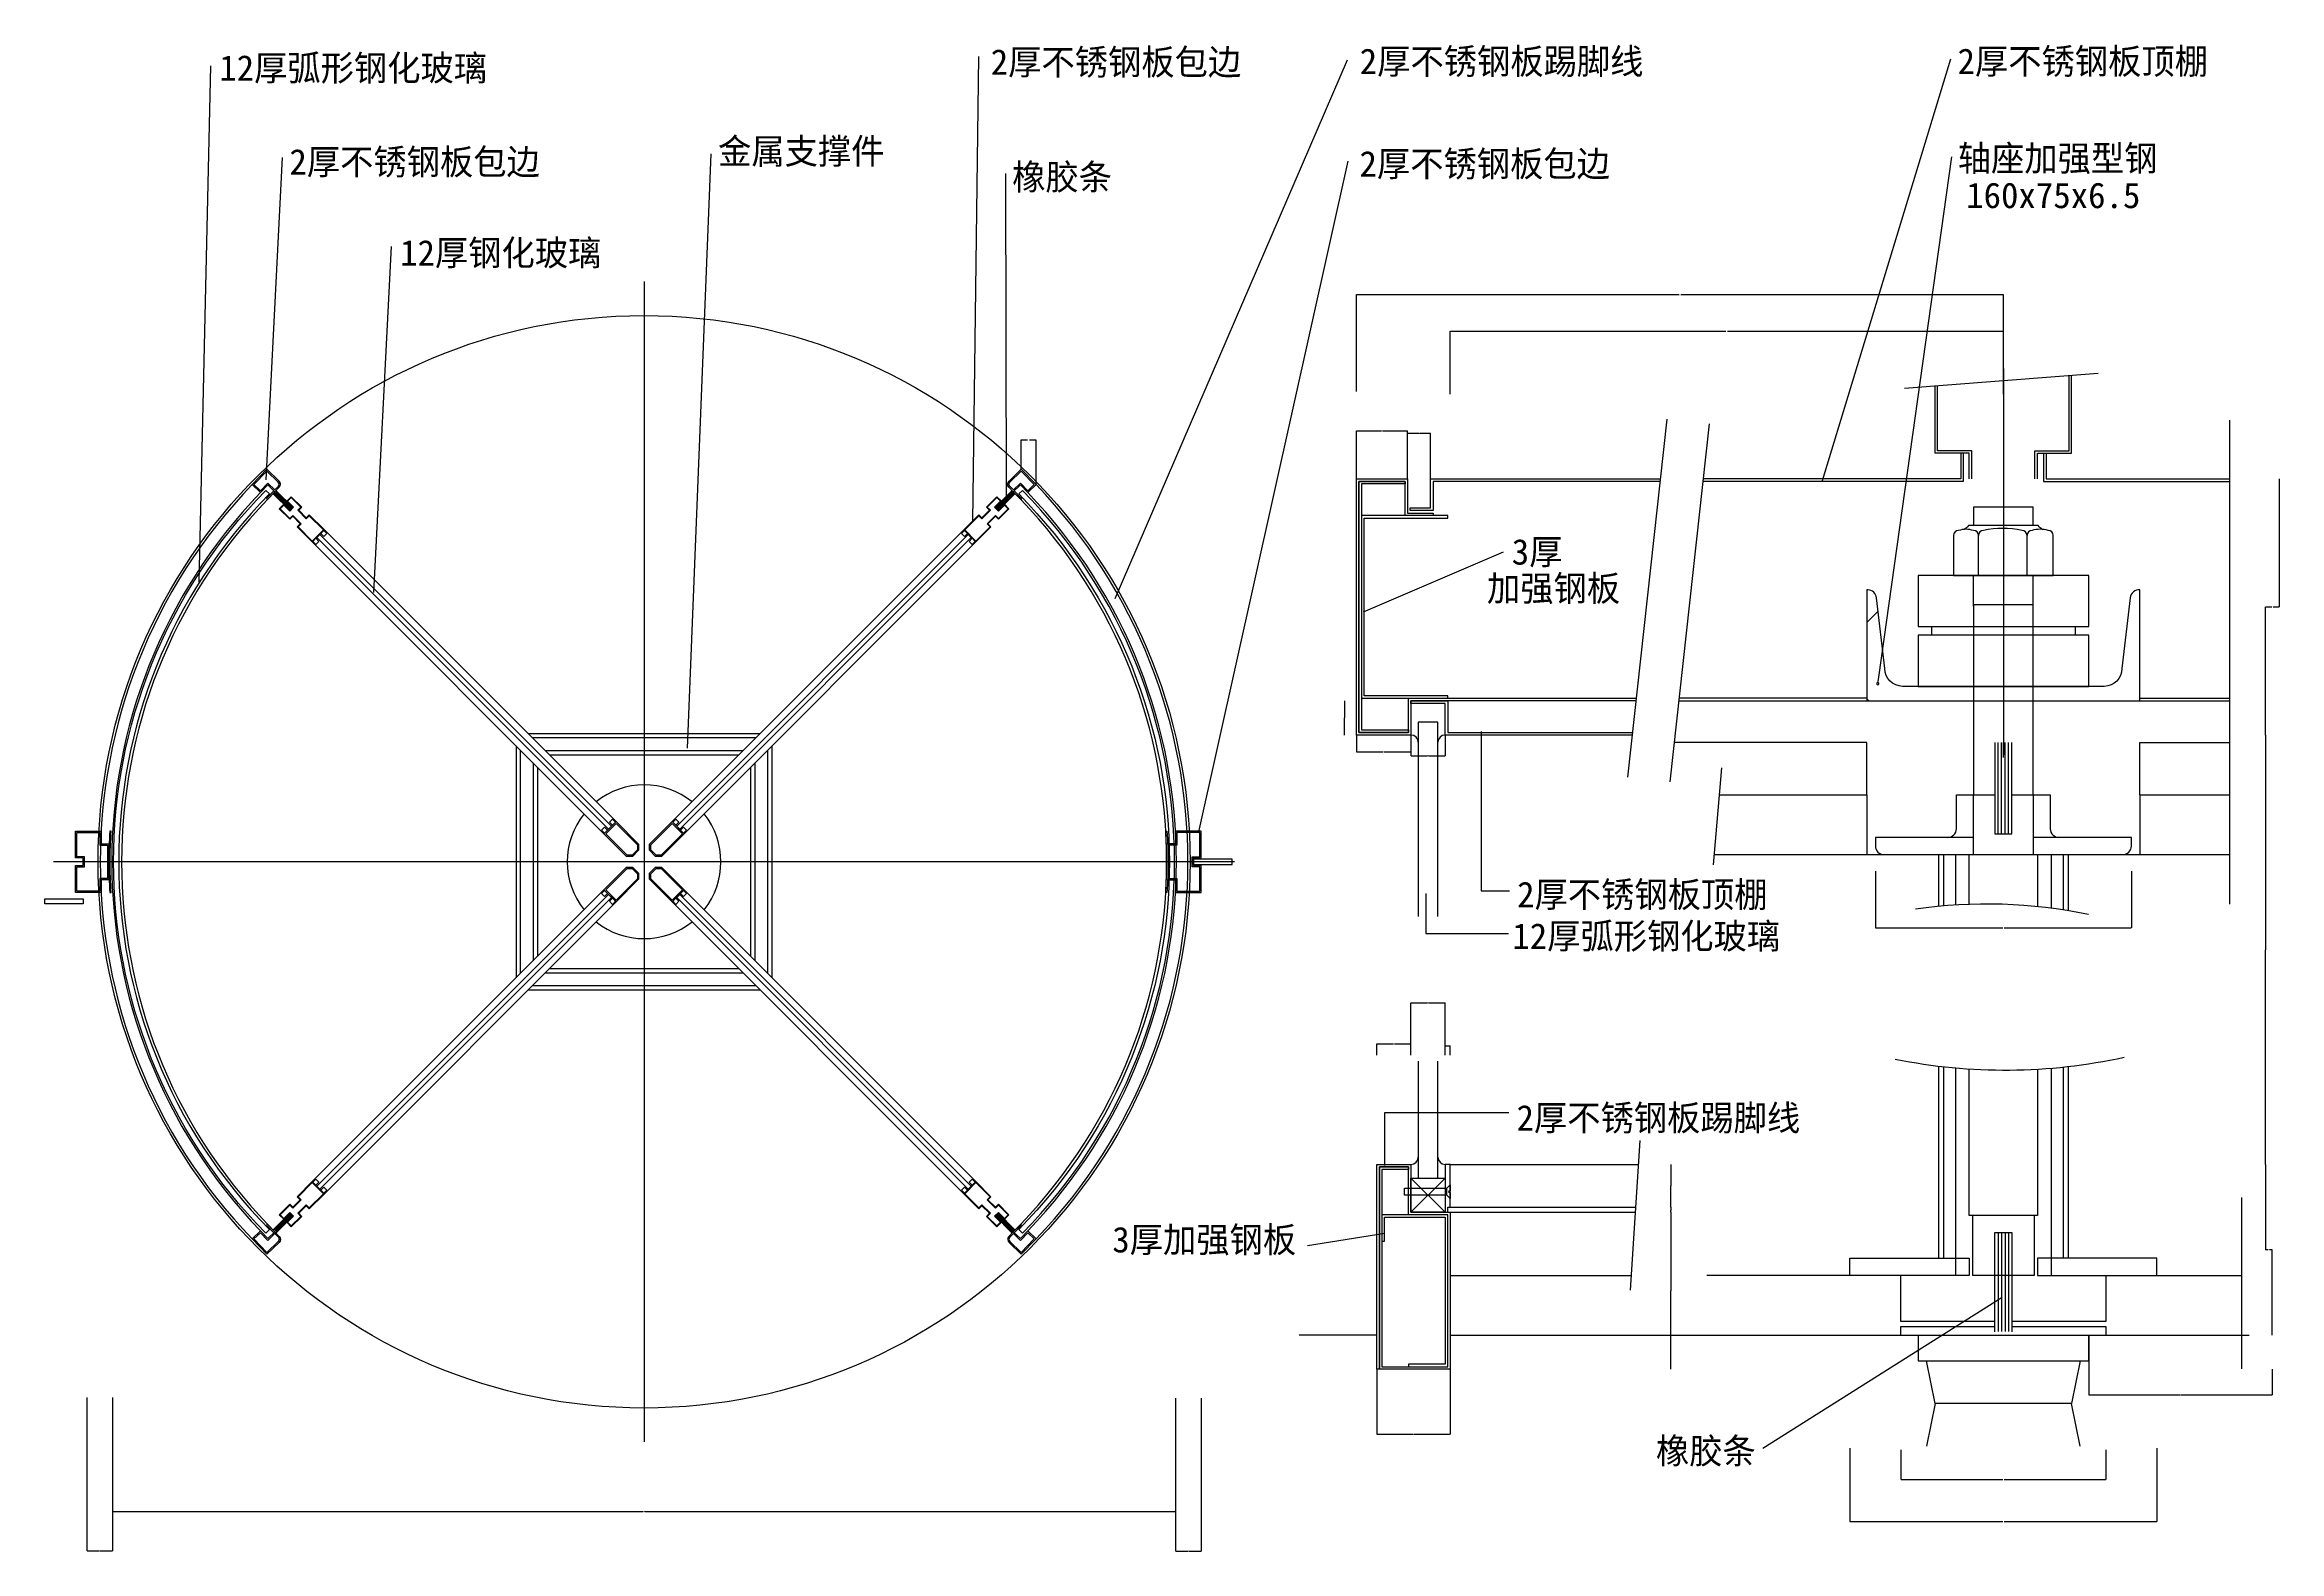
# Model space of a CAD drawing. Header units: metres. Extents: x -1 to 5294, y 0 to 7029.
# Drawn here: x 58 to 5294, y 3499 to 7029 of the extents above; entities that cross this region are included whole.
import ezdxf

# ---------------------------------------------------------------- set-up
doc = ezdxf.new("R2010")
doc.units = ezdxf.units.M
for name, color, linetype in [('2', 2, 'Continuous'), ('3', 3, 'Continuous'), ('4', 4, 'Continuous'), ('7', 7, 'Continuous'), ('BH', 3, 'Continuous'), ('DIM', 3, 'Continuous'), ('TEXT', 3, 'Continuous')]:
    doc.layers.add(name, color=color, linetype=linetype)
doc.dimstyles.get("Standard").update_dxf_attribs({"dimtxt": 2.5, "dimasz": 2.5, "dimexe": 1.25, "dimexo": 0.625, "dimtad": 1, "dimcen": 2.5, "dimazin": 3, "dimtfac": 1, "dimtmove": 0, "dimatfit": 3})

# ---------------------------------------------------------------- blocks, each defined once
blk = doc.blocks.new('_DOT')
at = {"color": 0, "linetype": 'BYBLOCK'}
blk.add_line((-0.35, 0), (-1, 0), dxfattribs=at)
blk.add_lwpolyline([(-0.17, 0, 1), (0.17, 0, 1)], format="xyb", close=True, dxfattribs=at)
blk = doc.blocks.new('*D1')
for p, q in [((3131.55, 6215.99), (3131.55, 6443.15)), ((3131.8, 6443.15), (3887.625, 6443.15)), ((3891.625, 6443.15), (4647.45, 6443.15)), ((4647.7, 6210.31), (4647.7, 6443.15))]:
    blk.add_line(p, q)
at = {"layer": 'Defpoints'}
for p in [(3131.55, 6443.15), (3131.55, 6215.99), (4647.7, 6210.31)]:
    blk.add_point(p, dxfattribs=at)
at = {"layer": 'DIM', "insert": (3889.625, 6443.15), "char_height": 1, "attachment_point": 5}
blk.add_mtext('1280', dxfattribs=at)
blk = doc.blocks.new('*D2')
for p, q in [((3351.55, 6210.31), (3351.55, 6357.89)), ((3351.8, 6357.89), (3997.625, 6357.89)), ((4001.625, 6357.89), (4647.45, 6357.89)), ((4647.7, 6210.31), (4647.7, 6357.89))]:
    blk.add_line(p, q)
at = {"layer": 'Defpoints'}
for p in [(3351.55, 6357.89), (3351.55, 6210.31), (4647.7, 6210.31)]:
    blk.add_point(p, dxfattribs=at)
at = {"layer": 'DIM', "insert": (3999.625, 6357.89), "char_height": 1, "attachment_point": 5}
blk.add_mtext('1225', dxfattribs=at)
blk = doc.blocks.new('*D3')
for p, q in [((3868.64, 4405.84), (3868.64, 4355.84)), ((3868.39, 4355.84), (3868.14, 4355.84)), ((3868.64, 4305.84), (3868.64, 4355.84)), ((3868.64, 4355.84), (3868.64, 4355.84)), ((3868.89, 4355.84), (3869.14, 4355.84))]:
    blk.add_line(p, q)
at = {"layer": 'Defpoints'}
for p in [(3868.64, 4405.84), (3868.64, 4355.84), (3868.64, 4305.84)]:
    blk.add_point(p, dxfattribs=at)
at = {"layer": 'DIM', "insert": (3868.64, 4356.965), "char_height": 1, "attachment_point": 5}
blk.add_mtext('25', dxfattribs=at)
blk = doc.blocks.new('*D4')
for p, q in [((3868.64, 4293.84), (3868.64, 4109.84)), ((3868.39, 4109.84), (3868.14, 4109.84)), ((3868.64, 3925.84), (3868.64, 4109.84)), ((3868.64, 4109.84), (3868.64, 4109.84)), ((3868.89, 4109.84), (3869.14, 4109.84))]:
    blk.add_line(p, q)
at = {"layer": 'Defpoints'}
for p in [(3868.64, 4293.84), (3868.64, 4109.84), (3868.64, 3925.84)]:
    blk.add_point(p, dxfattribs=at)
at = {"layer": 'DIM', "insert": (3868.64, 4110.965), "char_height": 1, "attachment_point": 5}
blk.add_mtext('92', dxfattribs=at)
blk = doc.blocks.new('*D6')
for p, q in [((2707.88, 3858.4), (2707.88, 3500.12)), ((2767.88, 3858.4), (2767.88, 3500.12)), ((2708.13, 3500.12), (2736.88, 3500.12)), ((2738.88, 3500.12), (2767.63, 3500.12))]:
    blk.add_line(p, q)
at = {"layer": 'Defpoints'}
for p in [(2707.88, 3858.4), (2767.88, 3858.4), (2707.88, 3500.12)]:
    blk.add_point(p, dxfattribs=at)
at = {"layer": 'DIM', "insert": (2737.88, 3500.12), "char_height": 1, "attachment_point": 5}
blk.add_mtext('60', dxfattribs=at)
blk = doc.blocks.new('*D7')
for p, q in [((156.88, 3859.79), (156.88, 3500.29)), ((216.88, 3859.79), (216.88, 3500.29)), ((157.13, 3500.29), (185.88, 3500.29)), ((187.88, 3500.29), (216.63, 3500.29))]:
    blk.add_line(p, q)
at = {"layer": 'Defpoints'}
for p in [(156.88, 3859.79), (216.88, 3859.79), (156.88, 3500.29)]:
    blk.add_point(p, dxfattribs=at)
at = {"layer": 'DIM', "insert": (186.88, 3500.29), "char_height": 1, "attachment_point": 5}
blk.add_mtext('60', dxfattribs=at)
blk = doc.blocks.new('*D8')
for p, q in [((216.88, 3858.4), (216.88, 3592.31)), ((2707.88, 3858.4), (2707.88, 3592.31)), ((217.13, 3592.31), (1460.38, 3592.31)), ((1464.38, 3592.31), (2707.63, 3592.31))]:
    blk.add_line(p, q)
at = {"layer": 'Defpoints'}
for p in [(216.88, 3858.4), (2707.88, 3858.4), (216.88, 3592.31)]:
    blk.add_point(p, dxfattribs=at)
at = {"layer": 'DIM', "insert": (1462.38, 3592.31), "char_height": 1, "attachment_point": 5}
blk.add_mtext('2491', dxfattribs=at)
blk = doc.blocks.new('*D42')
for p, q in [((2360.85, 6102.22), (2345.42, 6102.22)), ((2345.67, 6033.35), (2345.67, 6102.22)), ((2381.28, 6102.22), (2365.85, 6102.22)), ((2381.03, 5997.99), (2381.03, 6102.22))]:
    blk.add_line(p, q)
at = {"layer": 'Defpoints'}
for p in [(2381.03, 6102.22), (2345.67, 6033.35), (2381.03, 5997.99)]:
    blk.add_point(p, dxfattribs=at)
at = {"layer": 'DIM', "insert": (2363.35, 6102.22), "char_height": 1, "attachment_point": 5}
blk.add_mtext('35,36', dxfattribs=at)
blk = doc.blocks.new('*D43')
for p, q in [((3179.55, 4661.72), (3179.55, 4688.2)), ((3179.8, 4688.2), (3218.55, 4688.2)), ((3220.55, 4688.2), (3259.3, 4688.2)), ((3259.55, 4661.72), (3259.55, 4688.2))]:
    blk.add_line(p, q)
at = {"layer": 'Defpoints'}
for p in [(3179.55, 4688.2), (3179.55, 4661.72), (3259.55, 4661.72)]:
    blk.add_point(p, dxfattribs=at)
at = {"layer": 'DIM', "insert": (3219.55, 4688.2), "char_height": 1, "attachment_point": 5}
blk.add_mtext('20', dxfattribs=at)
blk = doc.blocks.new('*D44')
for p, q in [((3179.55, 3925.84), (3179.55, 3773.81)), ((3351.55, 3925.84), (3351.55, 3773.81)), ((3179.8, 3773.81), (3264.55, 3773.81)), ((3266.55, 3773.81), (3351.3, 3773.81))]:
    blk.add_line(p, q)
at = {"layer": 'Defpoints'}
for p in [(3179.55, 3925.84), (3351.55, 3925.84), (3179.55, 3773.81)]:
    blk.add_point(p, dxfattribs=at)
at = {"layer": 'DIM', "insert": (3265.55, 3773.81), "char_height": 1, "attachment_point": 5}
blk.add_mtext('43', dxfattribs=at)
blk = doc.blocks.new('*D45')
for p, q in [((3339.55, 4661.72), (3339.55, 4683.29)), ((3339.8, 4683.29), (3345.05, 4683.29)), ((3346.05, 4683.29), (3351.3, 4683.29)), ((3351.55, 4661.72), (3351.55, 4683.29))]:
    blk.add_line(p, q)
at = {"layer": 'Defpoints'}
for p in [(3339.55, 4683.29), (3339.55, 4661.72), (3351.55, 4661.72)]:
    blk.add_point(p, dxfattribs=at)
at = {"layer": 'DIM', "insert": (3345.55, 4683.29), "char_height": 1, "attachment_point": 5}
blk.add_mtext('3', dxfattribs=at)
blk = doc.blocks.new('*D46')
for p, q in [((3259.55, 4661.72), (3259.55, 4784.54)), ((3259.8, 4784.54), (3298.55, 4784.54)), ((3300.55, 4784.54), (3339.3, 4784.54)), ((3339.55, 4661.72), (3339.55, 4784.54))]:
    blk.add_line(p, q)
at = {"layer": 'Defpoints'}
for p in [(3259.55, 4784.54), (3259.55, 4661.72), (3339.55, 4661.72)]:
    blk.add_point(p, dxfattribs=at)
at = {"layer": 'DIM', "insert": (3299.55, 4784.54), "char_height": 1, "attachment_point": 5}
blk.add_mtext('20', dxfattribs=at)
blk = doc.blocks.new('*D47')
for p, q in [((3131.55, 6011.54), (3131.55, 6124.05)), ((3131.8, 6124.05), (3190.55, 6124.05)), ((3192.55, 6124.05), (3251.3, 6124.05)), ((3251.55, 6011.54), (3251.55, 6124.05))]:
    blk.add_line(p, q)
at = {"layer": 'Defpoints'}
for p in [(3131.55, 6124.05), (3131.55, 6011.54), (3251.55, 6011.54)]:
    blk.add_point(p, dxfattribs=at)
at = {"layer": 'DIM', "insert": (3191.55, 6124.05), "char_height": 1, "attachment_point": 5}
blk.add_mtext('30', dxfattribs=at)
blk = doc.blocks.new('*D48')
for p, q in [((3131.55, 5411.54), (3131.55, 5372.26)), ((3259.55, 5411.54), (3259.55, 5372.26)), ((3131.8, 5372.26), (3194.55, 5372.26)), ((3196.55, 5372.26), (3259.3, 5372.26))]:
    blk.add_line(p, q)
at = {"layer": 'Defpoints'}
for p in [(3131.55, 5411.54), (3259.55, 5411.54), (3131.55, 5372.26)]:
    blk.add_point(p, dxfattribs=at)
at = {"layer": 'DIM', "insert": (3195.55, 5372.26), "char_height": 1, "attachment_point": 5}
blk.add_mtext('32', dxfattribs=at)
blk = doc.blocks.new('*D49')
for p, q in [((3103.34, 5451.54), (3103.09, 5451.54)), ((3103.59, 5491.54), (3103.59, 5451.54)), ((3103.59, 5411.54), (3103.59, 5451.54)), ((3103.59, 5451.54), (3103.59, 5451.54)), ((3103.84, 5451.54), (3104.09, 5451.54))]:
    blk.add_line(p, q)
at = {"layer": 'Defpoints'}
for p in [(3103.59, 5491.54), (3103.59, 5451.54), (3103.59, 5411.54)]:
    blk.add_point(p, dxfattribs=at)
at = {"layer": 'DIM', "insert": (3103.59, 5452.665), "char_height": 1, "attachment_point": 5}
blk.add_mtext('20', dxfattribs=at)
blk = doc.blocks.new('*D50')
for p, q in [((3259.55, 5411.54), (3259.55, 5363.15)), ((3339.55, 5411.54), (3339.55, 5363.15)), ((3259.8, 5363.15), (3298.55, 5363.15)), ((3300.55, 5363.15), (3339.3, 5363.15))]:
    blk.add_line(p, q)
at = {"layer": 'Defpoints'}
for p in [(3259.55, 5411.54), (3339.55, 5411.54), (3259.55, 5363.15)]:
    blk.add_point(p, dxfattribs=at)
at = {"layer": 'DIM', "insert": (3299.55, 5363.15), "char_height": 1, "attachment_point": 5}
blk.add_mtext('20', dxfattribs=at)
blk = doc.blocks.new('*D51')
for p, q in [((3251.55, 6011.54), (3251.55, 6118.5)), ((3251.8, 6118.5), (3277.55, 6118.5)), ((3279.55, 6118.5), (3305.3, 6118.5)), ((3305.55, 6011.54), (3305.55, 6118.5))]:
    blk.add_line(p, q)
at = {"layer": 'Defpoints'}
for p in [(3251.55, 6118.5), (3251.55, 6011.54), (3305.55, 6011.54)]:
    blk.add_point(p, dxfattribs=at)
at = {"layer": 'DIM', "insert": (3278.55, 6118.5), "char_height": 1, "attachment_point": 5}
blk.add_mtext('15', dxfattribs=at)
blk = doc.blocks.new('*D52')
for p, q in [((4287.7, 3741.31), (4287.7, 3569.2)), ((5007.7, 3741.31), (5007.7, 3569.2)), ((4287.95, 3569.2), (4646.2, 3569.2)), ((4649.2, 3569.2), (5007.45, 3569.2))]:
    blk.add_line(p, q)
at = {"layer": 'Defpoints'}
for p in [(4287.7, 3741.31), (5007.7, 3741.31), (4287.7, 3569.2)]:
    blk.add_point(p, dxfattribs=at)
at = {"layer": 'DIM', "insert": (4647.7, 3569.2), "char_height": 1, "attachment_point": 5}
blk.add_mtext('180', dxfattribs=at)
blk = doc.blocks.new('*D53')
for p, q in [((4407.7, 3736.8), (4407.7, 3667.58)), ((4887.7, 3736.8), (4887.7, 3667.58)), ((4407.95, 3667.58), (4646.2, 3667.58)), ((4649.2, 3667.58), (4887.45, 3667.58))]:
    blk.add_line(p, q)
at = {"layer": 'Defpoints'}
for p in [(4407.7, 3736.8), (4887.7, 3736.8), (4407.7, 3667.58)]:
    blk.add_point(p, dxfattribs=at)
at = {"layer": 'DIM', "insert": (4647.7, 3667.58), "char_height": 1, "attachment_point": 5}
blk.add_mtext('120', dxfattribs=at)
blk = doc.blocks.new('*D61')
for p, q in [((4847.7, 4005.84), (4847.7, 3865.68)), ((5277.75, 3925.84), (5277.75, 3865.68)), ((4847.95, 3865.68), (5061.725, 3865.68)), ((5063.725, 3865.68), (5277.5, 3865.68))]:
    blk.add_line(p, q)
at = {"layer": 'Defpoints'}
for p in [(4847.7, 4005.84), (5277.75, 3925.84), (4847.7, 3865.68)]:
    blk.add_point(p, dxfattribs=at)
at = {"layer": 'DIM', "insert": (5062.725, 3865.68), "char_height": 1, "attachment_point": 5}
blk.add_mtext('20', dxfattribs=at)
blk = doc.blocks.new('*D62')
for p, q in [((4347.7, 5092.83), (4347.7, 4959.56)), ((4947.7, 5092.83), (4947.7, 4959.56)), ((4347.95, 4959.56), (4646.2, 4959.56)), ((4649.2, 4959.56), (4947.45, 4959.56))]:
    blk.add_line(p, q)
at = {"layer": 'Defpoints'}
for p in [(4347.7, 5092.83), (4947.7, 5092.83), (4347.7, 4959.56)]:
    blk.add_point(p, dxfattribs=at)
at = {"layer": 'DIM', "insert": (4647.7, 4959.56), "char_height": 1, "attachment_point": 5}
blk.add_mtext('150', dxfattribs=at)
blk = doc.blocks.new('*D63')
for p, q in [((3868.39, 4297.99), (3868.14, 4297.99)), ((3868.64, 4305.84), (3868.64, 4297.99)), ((3868.64, 4293.84), (3868.64, 4297.99)), ((3868.64, 4297.99), (3868.64, 4297.99)), ((3868.89, 4297.99), (3869.14, 4297.99))]:
    blk.add_line(p, q)
at = {"layer": 'Defpoints'}
for p in [(3868.64, 4305.84), (3868.64, 4297.99), (3868.64, 4293.84)]:
    blk.add_point(p, dxfattribs=at)
at = {"layer": 'DIM', "insert": (3868.64, 4299.115), "char_height": 1, "attachment_point": 5}
blk.add_mtext('3', dxfattribs=at)
blk = doc.blocks.new('*D64')
for p, q in [((5262.32, 5411.54), (5262.32, 4908.69)), ((5262.07, 4908.69), (5261.82, 4908.69)), ((5262.32, 4405.84), (5262.32, 4908.69)), ((5262.32, 4908.69), (5262.32, 4908.69)), ((5262.57, 4908.69), (5262.82, 4908.69))]:
    blk.add_line(p, q)
at = {"layer": 'Defpoints'}
for p in [(5262.32, 5411.54), (5262.32, 4908.69), (5262.32, 4405.84)]:
    blk.add_point(p, dxfattribs=at)
at = {"layer": 'DIM', "insert": (5262.32, 4909.815), "char_height": 1, "attachment_point": 5}
blk.add_mtext('2100', dxfattribs=at)
blk = doc.blocks.new('*D65')
for p, q in [((5262.32, 4405.84), (5262.32, 4205.84)), ((5268.505, 4205.84), (5262.07, 4205.84)), ((5277.94, 4205.84), (5271.505, 4205.84)), ((5277.69, 4005.84), (5277.69, 4205.84))]:
    blk.add_line(p, q)
at = {"layer": 'Defpoints'}
for p in [(5262.32, 4405.84), (5277.69, 4205.84), (5277.69, 4005.84)]:
    blk.add_point(p, dxfattribs=at)
at = {"layer": 'DIM', "insert": (5270.005, 4205.84), "char_height": 1, "attachment_point": 5}
blk.add_mtext('100', dxfattribs=at)
blk = doc.blocks.new('*D66')
for p, q in [((5294.35, 6011.54), (5294.35, 5711.54)), ((5262.32, 5411.54), (5262.32, 5711.54)), ((5262.57, 5711.54), (5276.835, 5711.54)), ((5279.835, 5711.54), (5294.1, 5711.54))]:
    blk.add_line(p, q)
at = {"layer": 'Defpoints'}
for p in [(5294.35, 6011.54), (5262.32, 5711.54), (5262.32, 5411.54)]:
    blk.add_point(p, dxfattribs=at)
at = {"layer": 'DIM', "insert": (5278.335, 5711.54), "char_height": 1, "attachment_point": 5}
blk.add_mtext('150', dxfattribs=at)

msp = doc.modelspace()

# ---------------------------------------------------------------- hatches: boundary and pattern name
at = {"layer": '4'}
h = msp.add_hatch(dxfattribs=at)
h.set_pattern_fill('ANSI31', scale=300)
h.paths.add_polyline_path([(4883.7, 5525.54), (4717.7, 5525.54), (4717.7, 5491.54), (4967.7, 5491.54), (4967.7, 5751.44, 0.41), (4944.82, 5733.2), (4925.7, 5567.54, -0.41)])
h.paths.add_polyline_path([(4717.7, 5491.54), (4717.7, 5525.54), (4647.7, 5525.54), (4647.7, 5491.54)])
h.paths.add_polyline_path([(4647.7, 5491.54), (4647.7, 5525.54), (4577.7, 5525.54), (4577.7, 5491.54)])
h.paths.add_polyline_path([(4411.7, 5525.54, -0.41), (4369.7, 5567.54), (4350.59, 5733.2, 0.38), (4329.76, 5751.54), (4327.7, 5751.54), (4327.7, 5496.11), (4332.28, 5491.54), (4577.7, 5491.54), (4577.7, 5525.54)])

# ---------------------------------------------------------------- linework, layer by layer
at = {"layer": '2'}
for p, q in [((3179.55, 4005.84), (2997.48, 4005.84)), ((3351.55, 4005.84), (5223.93, 4005.84))]:
    msp.add_line(p, q, dxfattribs=at)
at = {"layer": '3'}
for p, q in [((4416.41, 6224.19), (4869.57, 6259.47)), ((4647.7, 6270.28), (4647.7, 5365.26)), ((3859.1, 6151.61), (3766.85, 5313.05)), ((3958.5, 6140.68), (3866.25, 5302.11)), ((5178.37, 5015.42), (5178.37, 6149.41)), ((633.42, 5939.29), (595.64, 5977.06)), ((634.83, 5940.7), (597.06, 5978.48)), ((636.25, 5942.12), (598.47, 5979.89)), ((637.66, 5943.53), (599.88, 5981.31)), ((2287.1, 5943.53), (2324.88, 5981.31)), ((2288.52, 5942.12), (2326.29, 5979.89)), ((2289.93, 5940.7), (2327.71, 5978.48)), ((2291.35, 5939.29), (2329.12, 5977.06)), ((3131.55, 6011.54), (3251.55, 6011.54)), ((3131.55, 5411.54), (3131.55, 6011.54)), ((3245.55, 6005.54), (3137.55, 6005.54)), ((3137.55, 6005.54), (3137.55, 5417.54)), ((3245.55, 5925.54), (3245.55, 6005.54)), ((3251.55, 6011.54), (3251.55, 5931.54)), ((3305.55, 6011.54), (3843.69, 6011.54)), ((3305.55, 5943.54), (3305.55, 6011.54)), ((3843.03, 6005.54), (3311.55, 6005.54)), ((3311.55, 6005.54), (3311.55, 5937.54)), ((3311.55, 5925.54), (3245.55, 5925.54)), ((3251.55, 5931.54), (3311.55, 5931.54)), ((3257.55, 5943.54), (3305.55, 5943.54)), ((3257.55, 5937.54), (3257.55, 5943.54)), ((3311.55, 5937.54), (3257.55, 5937.54)), ((3311.55, 5931.54), (3311.55, 5925.54)), ((4589.37, 5785.54), (4589.37, 5878.87)), ((4703.16, 5785.54), (4703.16, 5878.87)), ((4577.7, 5713.3), (4577.7, 5785.54)), ((4717.7, 5713.3), (4717.7, 5785.54)), ((4577.7, 5716.1), (4577.7, 5271.54)), ((4717.7, 5716.1), (4577.7, 5716.1)), ((4717.7, 5271.54), (4717.7, 5716.1)), ((3253.55, 5497.54), (3787.15, 5497.54)), ((3253.55, 5417.54), (3253.55, 5497.54)), ((3786.49, 5491.54), (3259.55, 5491.54)), ((3259.55, 5491.54), (3345.55, 5491.54)), ((3259.55, 5491.54), (3259.55, 5411.54)), ((3339.55, 5485.54), (3259.55, 5485.54)), ((3339.55, 5411.54), (3339.55, 5485.54)), ((3345.55, 5491.54), (3345.55, 5417.54)), ((3887.09, 5491.54), (5178.37, 5491.54)), ((4327.7, 5497.54), (3887.75, 5497.54)), ((4967.7, 5497.54), (5178.37, 5497.54)), ((3259.55, 5411.54), (3131.55, 5411.54)), ((3137.55, 5417.54), (3253.55, 5417.54)), ((3777.69, 5411.54), (3339.55, 5411.54)), ((3345.55, 5417.54), (3778.35, 5417.54)), ((4635.7, 5180.31), (4635.7, 5394)), ((4643.7, 5180.31), (4643.7, 5394)), ((4647.7, 5358.57), (4647.7, 5394)), ((4651.7, 5180.31), (4651.7, 5394)), ((4659.7, 5180.31), (4659.7, 5394)), ((3986.84, 5334.46), (3967.92, 5107.6)), ((4535.7, 5131.54), (4535.7, 5013.22)), ((4759.7, 5131.54), (4759.7, 5005.73)), ((4535.7, 4631.86), (4535.7, 4145.84)), ((4759.7, 4631.17), (4759.7, 4145.84)), ((3795.63, 4461.45), (3773.07, 4110.79)), ((3179.55, 3925.84), (3179.55, 4405.84)), ((3179.55, 4405.84), (3259.55, 4405.84)), ((3185.55, 4399.84), (3185.55, 3925.84)), ((3253.55, 4399.84), (3185.55, 4399.84)), ((3253.55, 4287.84), (3253.55, 4399.84)), ((3259.55, 4405.84), (3259.55, 4293.84)), ((3191.55, 4393.84), (3191.55, 3931.84)), ((3253.55, 4393.84), (3191.55, 4393.84)), ((3244.36, 4349.82), (3343.55, 4349.82)), ((3244.36, 4333.82), (3244.36, 4349.82)), ((3343.55, 4349.82), (3351.55, 4357.82)), ((3343.55, 4333.82), (3343.55, 4349.82)), ((3351.55, 4357.82), (3351.55, 4343.95)), ((3343.55, 4333.82), (3244.36, 4333.82)), ((3351.55, 4325.82), (3343.55, 4333.82)), ((3351.55, 4343.95), (3349.44, 4343.95)), ((3349.44, 4339.7), (3351.55, 4339.7)), ((3351.55, 4339.7), (3351.55, 4325.82)), ((5205.73, 4328.57), (5205.73, 3927.15)), ((633.42, 4289.85), (595.64, 4252.07)), ((634.83, 4288.43), (597.06, 4250.66)), ((636.25, 4287.02), (598.47, 4249.24)), ((637.66, 4285.6), (599.88, 4247.83)), ((2287.1, 4285.6), (2324.88, 4247.83)), ((2288.52, 4287.02), (2326.29, 4249.24)), ((2289.93, 4288.43), (2327.71, 4250.66)), ((2291.35, 4289.85), (2329.12, 4252.07)), ((3259.55, 4293.84), (3351.55, 4293.84)), ((3351.55, 4293.84), (3351.55, 3925.84)), ((4635.7, 4245.84), (4635.7, 4013.94)), ((4643.7, 4245.84), (4643.7, 4013.94)), ((4651.7, 4245.84), (4651.7, 4013.94)), ((4659.7, 4245.84), (4659.7, 4013.94)), ((3191.55, 3931.84), (3345.55, 3931.84)), ((3345.55, 3925.84), (3185.55, 3925.84)), ((4487.7, 3845.84), (4467.7, 3745.84)), ((4827.7, 3745.84), (4807.7, 3845.84))]:
    msp.add_line(p, q, dxfattribs=at)
for points in [[(4721.7, 6011.54), (4721.7, 6077.54), (4801.7, 6077.54), (4801.7, 6254.18)], [(4727.7, 6011.54), (4727.7, 6071.54), (4807.7, 6071.54), (4807.7, 6254.65)], [(4567.7, 6011.54), (4567.7, 6071.54), (4487.7, 6071.54), (4487.7, 6229.74)], [(4573.7, 6011.54), (4573.7, 6077.54), (4493.7, 6077.54), (4493.7, 6230.21)], [(4553.7, 6071.54), (4553.7, 6005.54), (3943.63, 6005.54)], [(4547.7, 6071.54), (4547.7, 6011.54), (3944.3, 6011.54)], [(4741.7, 6071.54), (4741.7, 6005.54), (5178.37, 6005.54)], [(4747.7, 6071.54), (4747.7, 6011.54), (5178.37, 6011.54)], [(594.21, 5975.67), (632, 5937.87), (639.07, 5944.94), (601.28, 5982.74)], [(2323.48, 5982.74), (2285.69, 5944.94), (2292.76, 5937.87), (2330.55, 5975.67)], [(4717.7, 5902.2), (4717.7, 5945), (4577.7, 5945), (4577.7, 5902.2)], [(1734.1, 5414.57), (1190.67, 5414.57)], [(1724.1, 5404.57), (1200.67, 5404.57)], [(4327.7, 5271.54), (4327.7, 5394.11), (3876.37, 5394.11)], [(4627.7, 5394.11), (4627.7, 5180.31), (4667.7, 5180.31), (4667.7, 5394.11)], [(4967.7, 5271.54), (4967.7, 5394), (5178.37, 5394)], [(1162.38, 5386.28), (1162.38, 4842.85)], [(1172.38, 5376.28), (1172.38, 4852.85)], [(1202.38, 5346.28), (1202.38, 4882.85)], [(1694.1, 5374.57), (1230.67, 5374.57)], [(1684.1, 5364.57), (1240.67, 5364.57)], [(1722.38, 4882.85), (1722.38, 5346.28)], [(1752.38, 4852.85), (1752.38, 5376.28)], [(1762.38, 4842.85), (1762.38, 5386.28)], [(1212.38, 5336.28), (1212.38, 4892.85)], [(1712.38, 4892.85), (1712.38, 5336.28)], [(1200.67, 4824.57), (1724.1, 4824.57)], [(1230.67, 4854.57), (1694.1, 4854.57)], [(1240.67, 4864.57), (1684.1, 4864.57)], [(1190.67, 4814.57), (1734.1, 4814.57)], [(601.28, 4246.39), (639.07, 4284.19), (632, 4291.26), (594.21, 4253.47)], [(2330.55, 4253.47), (2292.76, 4291.26), (2285.69, 4284.19), (2323.48, 4246.39)], [(4627.7, 4013.84), (4627.7, 4245.84), (4667.7, 4245.84), (4667.7, 4013.84)], [(4447.7, 4005.84), (4447.7, 3945.84), (4847.7, 3945.84), (4847.7, 4005.84)], [(4827.7, 3945.84), (4807.7, 3845.84), (4487.7, 3845.84), (4467.7, 3945.84)]]:
    msp.add_lwpolyline(points, dxfattribs=at)
for points in [[(578.48, 6029.79), (547.98, 5998.08), (563.12, 5983.52), (580.44, 6001.54), (597.02, 5985.6), (605.34, 5994.25, 0.41), (605.15, 6004.14)], [(2346.28, 6029.79), (2376.78, 5998.08), (2361.65, 5983.52), (2344.32, 6001.54), (2327.74, 5985.6), (2319.42, 5994.25, -0.41), (2319.62, 6004.14)], [(4764.37, 5785.54), (4764.37, 5878.87, 0.41), (4752.7, 5890.54, 0.15), (4714.82, 5890.54, 0.41), (4703.16, 5878.87, 0.41), (4691.49, 5890.54, 0.11), (4601.04, 5890.54, 0.41), (4589.37, 5878.87, 0.41), (4577.7, 5890.54, 0.16), (4542.7, 5890.54, 0.41), (4531.04, 5878.87), (4531.04, 5785.54)], [(578.48, 4199.34), (547.98, 4231.06), (563.12, 4245.61), (580.44, 4227.59), (597.02, 4243.54), (605.34, 4234.89, -0.41), (605.15, 4224.99)], [(2346.28, 4199.34), (2376.78, 4231.06), (2361.65, 4245.61), (2344.32, 4227.59), (2327.74, 4243.54), (2319.42, 4234.89, 0.41), (2319.62, 4224.99)]]:
    msp.add_lwpolyline(points, format="xyb", close=True, dxfattribs=at)
for points in [[(3245.55, 5999.54), (3143.55, 5999.54), (3143.55, 5423.54), (3253.55, 5423.54), (3253.55, 5417.54), (3137.55, 5417.54), (3137.55, 6005.54), (3245.55, 6005.54)], [(2306.9, 5949.89), (2315.39, 5941.41), (2292.88, 5918.9), (2285.81, 5925.97), (2266.01, 5906.17), (2273.08, 5899.1), (2239.85, 5865.87), (2213.68, 5892.03), (2246.92, 5925.26), (2253.99, 5918.19), (2273.79, 5937.99), (2266.72, 5945.06), (2289.22, 5967.57), (2297.71, 5959.09), (2283.57, 5944.94), (2292.76, 5935.75)], [(3345.55, 5925.54), (3143.55, 5925.54), (3143.55, 5497.54), (3345.55, 5497.54), (3345.55, 5503.54), (3149.55, 5503.54), (3149.55, 5919.54), (3345.55, 5919.54)], [(1396.62, 5204.37), (1446.65, 5154.34), (1446.65, 5142.68), (1434.27, 5130.29), (1422.61, 5130.29), (1372.58, 5180.33)], [(1552.18, 5180.33), (1502.15, 5130.29), (1490.49, 5130.29), (1478.11, 5142.68), (1478.11, 5154.34), (1528.14, 5204.37)], [(151.22, 5126.57), (133.22, 5126.57), (133.22, 5183.57), (187.22, 5183.57), (187.22, 5153.57), (205.23, 5153.57), (205.23, 5075.57), (187.22, 5075.57), (187.22, 5045.57), (133.22, 5045.57), (133.22, 5102.57), (151.22, 5102.57)], [(2746.88, 5126.57), (2764.88, 5126.57), (2764.88, 5183.57), (2710.88, 5183.57), (2710.88, 5153.57), (2692.88, 5153.57), (2692.88, 5075.57), (2710.88, 5075.57), (2710.88, 5045.57), (2764.88, 5045.57), (2764.88, 5102.57), (2746.88, 5102.57)], [(1372.58, 5048.81), (1422.61, 5098.84), (1434.27, 5098.84), (1446.65, 5086.45), (1446.65, 5074.8), (1396.62, 5024.76)], [(1528.14, 5024.76), (1478.11, 5074.8), (1478.11, 5086.45), (1490.49, 5098.84), (1502.15, 5098.84), (1552.18, 5048.81)], [(617.86, 4279.24), (609.38, 4287.72), (631.88, 4310.23), (638.96, 4303.16), (658.75, 4322.96), (651.68, 4330.03), (684.92, 4363.27), (711.08, 4337.1), (677.85, 4303.87), (670.78, 4310.94), (650.98, 4291.14), (658.05, 4284.07), (635.54, 4261.56), (627.05, 4270.05), (641.2, 4284.19), (632, 4293.38)], [(2297.71, 4270.05), (2289.22, 4261.56), (2266.72, 4284.07), (2273.79, 4291.14), (2253.99, 4310.94), (2246.92, 4303.87), (2213.68, 4337.1), (2239.85, 4363.27), (2273.08, 4330.03), (2266.01, 4322.96), (2285.81, 4303.16), (2292.88, 4310.23), (2315.39, 4287.72), (2306.9, 4279.24), (2292.76, 4293.38), (2283.57, 4284.19)], [(3197.55, 4225.84), (3197.55, 4281.84), (3339.55, 4281.84), (3339.55, 3937.84), (3253.55, 3937.84), (3253.55, 3931.84), (3345.55, 3931.84), (3345.55, 4287.84), (3191.55, 4287.84), (3191.55, 4225.84)], [(4567.7, 4145.84), (4287.7, 4145.84), (4287.7, 4185.84), (4567.7, 4185.84)], [(4727.7, 4145.84), (5007.7, 4145.84), (5007.7, 4185.84), (4727.7, 4185.84)]]:
    msp.add_lwpolyline(points, close=True, dxfattribs=at)
for points in [[(4739.91, 5893.12, -0.13), (4729.37, 5902.2), (4566.04, 5902.2, -0.13), (4555.7, 5893.22)], [(4517.7, 5171.54, 0.41), (4537.7, 5191.54), (4537.7, 5271.54), (4627.7, 5271.54)], [(4667.7, 5271.54), (4757.7, 5271.54), (4757.7, 5191.54, 0.41), (4777.7, 5171.54)]]:
    msp.add_lwpolyline(points, format="xyb", dxfattribs=at)
msp.add_circle((1462.38, 5114.57), 1279.5, dxfattribs=at)
for centre, radius, start, end in [((3259.55, 5394.54), 16.99, 0, 90), ((3339.55, 5394.54), 16.99, 90, 180), ((4608.94, 3850.77), 1164.75, 78.2, 98.25), ((4651.7, 5936.44), 1309.73, 258.66, 282.3), ((3259.55, 4422.83), 16.99, 270, 360), ((3339.55, 4422.83), 16.99, 180, 270), ((3349.44, 4341.82), 2.12, 90, 270)]:
    msp.add_arc(centre, radius, start, end, dxfattribs=at)
at = {"layer": '4'}
msp.add_line((4967.7, 5751.54), (4965.65, 5751.54), dxfattribs=at)
msp.add_lwpolyline([(4967.7, 5751.44, 0.41), (4944.76, 5732.69), (4925.7, 5567.54, -0.41), (4883.7, 5525.54), (4411.7, 5525.54, -0.41), (4369.7, 5567.54), (4350.65, 5732.69, 0.38), (4329.76, 5751.54), (4327.7, 5751.54), (4327.7, 5491.54), (4967.7, 5491.54), (4967.7, 5751.54)], format="xyb", dxfattribs=at)
msp.add_lwpolyline([(3322.56, 4986.58), (3322.56, 5441.6), (3276.54, 5441.6), (3276.54, 4986.58)], dxfattribs=at)
for points in [[(148.22, 5123.57), (130.22, 5123.57), (130.22, 5186.57), (190.22, 5186.57), (190.22, 5156.57), (208.23, 5156.57), (208.23, 5072.57), (190.22, 5072.57), (190.22, 5042.57), (130.22, 5042.57), (130.22, 5105.57), (148.22, 5105.57)], [(1396.62, 5208.61), (1449.65, 5155.58), (1449.65, 5141.44), (1435.51, 5127.29), (1421.37, 5127.29), (1368.34, 5180.33)], [(1556.43, 5180.33), (1503.39, 5127.29), (1489.25, 5127.29), (1475.11, 5141.44), (1475.11, 5155.58), (1528.14, 5208.61)], [(1368.34, 5048.81), (1421.37, 5101.84), (1435.51, 5101.84), (1449.65, 5087.7), (1449.65, 5073.55), (1396.62, 5020.52)], [(1528.14, 5020.52), (1475.11, 5073.55), (1475.11, 5087.7), (1489.25, 5101.84), (1503.39, 5101.84), (1556.43, 5048.81)]]:
    msp.add_lwpolyline(points, close=True, dxfattribs=at)
at = {"layer": '7'}
for p, q in [((713.2, 5892.03), (1396.62, 5208.61)), ((1528.14, 5208.61), (2211.56, 5892.03)), ((1368.34, 5180.33), (684.92, 5863.75)), ((2239.85, 5863.75), (1556.43, 5180.33)), ((4479.7, 5645.54), (4479.7, 5665.54)), ((4815.7, 5665.54), (4815.7, 5645.54)), ((4447.7, 5525.54), (4847.7, 5525.54)), ((3259.55, 5485.54), (3259.55, 5491.54)), ((3981.6, 5271.54), (4327.7, 5271.54)), ((4327.7, 5271.54), (4327.7, 5131.54)), ((4967.7, 5271.54), (5178.37, 5271.54)), ((4967.7, 5271.54), (4967.7, 5131.54)), ((3969.92, 5131.54), (5178.37, 5131.54)), ((4495.7, 5131.54), (4495.76, 5010.01)), ((4507.7, 5131.54), (4507.7, 5011.12)), ((4787.7, 5131.54), (4787.7, 5001.73)), ((4799.7, 5131.54), (4799.7, 4999.8)), ((684.92, 4365.39), (1368.34, 5048.81)), ((1556.43, 5048.81), (2239.85, 4365.39)), ((1396.62, 5020.52), (713.2, 4337.1)), ((2211.56, 4337.1), (1528.14, 5020.52)), ((4495.7, 4636.03), (4495.7, 4185.84)), ((4507.7, 4634.65), (4507.7, 4185.84)), ((4787.7, 4633.79), (4787.7, 4185.84)), ((4799.7, 4635.1), (4799.7, 4185.84)), ((3185.55, 3925.84), (3185.55, 4399.84)), ((3185.55, 4399.84), (3253.55, 4399.84)), ((3253.55, 4399.84), (3253.55, 4393.84)), ((3351.55, 4405.84), (3792.05, 4405.84)), ((3351.55, 4305.84), (3785.62, 4305.84)), ((3345.55, 4287.84), (3253.55, 4287.84)), ((3351.55, 4293.84), (3784.84, 4293.84)), ((4575.7, 4285.84), (4575.7, 4145.84)), ((4719.7, 4285.84), (4719.7, 4145.84)), ((3351.55, 4145.84), (3775.32, 4145.84)), ((4287.7, 4145.84), (3952.91, 4145.84)), ((4719.7, 4145.84), (4575.7, 4145.84)), ((5007.7, 4145.84), (5204.12, 4145.84)), ((3185.55, 3925.84), (3179.55, 3925.84)), ((3345.55, 3925.84), (3345.55, 3925.84)), ((3351.55, 3925.84), (3345.55, 3925.84))]:
    msp.add_line(p, q, dxfattribs=at)
for points in [[(578.39, 6034.03), (543.74, 5997.99), (563.2, 5979.28), (580.53, 5997.3), (597.11, 5981.36), (607.5, 5992.17, 0.41), (607.23, 6006.31)], [(2346.37, 6034.03), (2381.03, 5997.99), (2361.56, 5979.28), (2344.24, 5997.3), (2327.66, 5981.36), (2317.26, 5992.17, -0.41), (2317.54, 6006.31)], [(584.52, 5976.11, 0.41), (584.52, 4253.02), (575.87, 4244.7, -0.41), (575.87, 5984.43)], [(2340.24, 5976.11, -0.41), (2340.24, 4253.02), (2348.89, 4244.7, 0.41), (2348.89, 5984.43)], [(213.34, 5042.57, -0.03), (213.34, 5186.57), (210.34, 5186.57, 0.03), (210.34, 5042.57)], [(2684.76, 5042.57, 0.03), (2684.76, 5186.57), (2687.77, 5186.57, -0.03), (2687.77, 5042.57)], [(578.39, 4195.1), (543.74, 4231.14), (563.2, 4249.85), (580.53, 4231.84), (597.11, 4247.78), (607.5, 4236.97, -0.41), (607.23, 4222.83)], [(2346.37, 4195.1), (2381.03, 4231.14), (2361.56, 4249.85), (2344.24, 4231.84), (2327.66, 4247.78), (2317.26, 4236.97, 0.41), (2317.54, 4222.83)]]:
    msp.add_lwpolyline(points, format="xyb", close=True, dxfattribs=at)
for points in [[(594.94, 5983.43), (577.61, 5965.42), (579.78, 5963.34), (597.11, 5981.36)], [(2329.82, 5983.43), (2347.15, 5965.42), (2344.99, 5963.34), (2327.66, 5981.36)], [(624.93, 5959.09), (635.54, 5969.69), (660.17, 5945.06), (653.1, 5937.99), (670.78, 5920.31), (677.85, 5927.39), (713.2, 5892.03), (684.92, 5863.75), (649.56, 5899.1), (656.63, 5906.17), (638.96, 5923.85), (631.88, 5916.78), (607.25, 5941.41), (617.86, 5952.02), (632, 5937.87), (639.07, 5944.94)], [(627.05, 5959.09), (635.54, 5967.57), (658.05, 5945.06), (650.98, 5937.99), (670.78, 5918.19), (677.85, 5925.26), (711.08, 5892.03), (684.92, 5865.87), (651.68, 5899.1), (658.75, 5906.17), (638.96, 5925.97), (631.88, 5918.9), (609.38, 5941.41), (617.86, 5949.89), (632, 5935.75), (641.2, 5944.94)], [(2306.9, 5952.02), (2317.51, 5941.41), (2292.88, 5916.78), (2285.81, 5923.85), (2268.13, 5906.17), (2275.2, 5899.1), (2239.85, 5863.75), (2211.56, 5892.03), (2246.92, 5927.39), (2253.99, 5920.31), (2271.66, 5937.99), (2264.59, 5945.06), (2289.22, 5969.69), (2299.83, 5959.09), (2285.69, 5944.94), (2292.76, 5937.87)], [(700.52, 5865.2), (693.45, 5872.27), (686.38, 5865.2), (693.45, 5858.13)], [(1386.01, 5198.01), (702.59, 5881.42), (695.52, 5874.35), (1378.94, 5190.93)], [(711.74, 5876.43), (704.67, 5883.5), (711.74, 5890.57), (718.81, 5883.5)], [(1545.82, 5190.93), (2229.24, 5874.35), (2222.17, 5881.42), (1538.75, 5198.01)], [(2213.02, 5876.43), (2220.09, 5883.5), (2213.02, 5890.57), (2205.95, 5883.5)], [(2224.25, 5865.2), (2231.32, 5872.27), (2238.39, 5865.2), (2231.32, 5858.13)], [(4847.7, 5665.54), (4847.7, 5785.54), (4447.7, 5785.54), (4447.7, 5665.54)], [(1369.79, 5195.93), (1376.86, 5188.86), (1369.79, 5181.79), (1362.72, 5188.86)], [(1381.02, 5207.15), (1388.09, 5200.08), (1395.16, 5207.15), (1388.09, 5214.22)], [(1543.74, 5207.15), (1536.67, 5200.08), (1529.6, 5207.15), (1536.67, 5214.22)], [(1554.97, 5195.93), (1547.9, 5188.86), (1554.97, 5181.79), (1562.04, 5188.86)], [(2749.88, 5123.57), (2767.88, 5123.57), (2767.88, 5186.57), (2707.88, 5186.57), (2707.88, 5156.57), (2689.88, 5156.57), (2689.88, 5072.57), (2707.88, 5072.57), (2707.88, 5042.57), (2767.88, 5042.57), (2767.88, 5105.57), (2749.88, 5105.57)], [(2749.88, 5120.57), (2749.88, 5108.57), (2840.34, 5108.57), (2840.34, 5120.57)], [(148.22, 5027.75), (148.22, 5015.75), (57.77, 5015.75), (57.77, 5027.75)], [(1378.94, 5038.2), (695.52, 4354.78), (702.59, 4347.71), (1386.01, 5031.13)], [(1369.79, 5033.21), (1376.86, 5040.28), (1369.79, 5047.35), (1362.72, 5040.28)], [(1381.02, 5021.98), (1388.09, 5029.05), (1395.16, 5021.98), (1388.09, 5014.91)], [(1543.74, 5021.98), (1536.67, 5029.05), (1529.6, 5021.98), (1536.67, 5014.91)], [(1538.75, 5031.13), (2222.17, 4347.71), (2229.24, 4354.78), (1545.82, 5038.2)], [(1554.97, 5033.21), (1547.9, 5040.28), (1554.97, 5047.35), (1562.04, 5040.28)], [(3345.55, 4305.84), (3351.55, 4305.84), (3351.55, 4405.84), (3339.55, 4405.84), (3339.55, 4293.84), (3345.55, 4293.84)], [(617.86, 4277.12), (607.25, 4287.72), (631.88, 4312.35), (638.96, 4305.28), (656.63, 4322.96), (649.56, 4330.03), (684.92, 4365.39), (713.2, 4337.1), (677.85, 4301.75), (670.78, 4308.82), (653.1, 4291.14), (660.17, 4284.07), (635.54, 4259.44), (624.93, 4270.05), (639.07, 4284.19), (632, 4291.26)], [(700.52, 4363.93), (693.45, 4356.86), (686.38, 4363.93), (693.45, 4371)], [(711.74, 4352.7), (704.67, 4345.63), (711.74, 4338.56), (718.81, 4345.63)], [(2213.02, 4352.7), (2220.09, 4345.63), (2213.02, 4338.56), (2205.95, 4345.63)], [(2299.83, 4270.05), (2289.22, 4259.44), (2264.59, 4284.07), (2271.66, 4291.14), (2253.99, 4308.82), (2246.92, 4301.75), (2211.56, 4337.1), (2239.85, 4365.39), (2275.2, 4330.03), (2268.13, 4322.96), (2285.81, 4305.28), (2292.88, 4312.35), (2317.51, 4287.72), (2306.9, 4277.12), (2292.76, 4291.26), (2285.69, 4284.19)], [(2224.25, 4363.93), (2231.32, 4356.86), (2238.39, 4363.93), (2231.32, 4371)], [(3339.55, 4293.84), (3259.55, 4293.84), (3259.55, 4373.84), (3339.55, 4373.84)], [(594.94, 4245.7), (577.61, 4263.72), (579.78, 4265.8), (597.11, 4247.78)], [(2329.82, 4245.7), (2347.15, 4263.72), (2344.99, 4265.8), (2327.66, 4247.78)]]:
    msp.add_lwpolyline(points, close=True, dxfattribs=at)
for points in [[(4847.7, 5525.54), (4847.7, 5645.54), (4447.7, 5645.54), (4447.7, 5525.54)], [(4567.7, 5014.8), (4567.7, 5131.54)], [(4727.7, 5131.54), (4727.7, 5009.46)], [(3276.54, 4647.62), (3276.54, 4373.84), (3322.56, 4373.84), (3322.56, 4647.62)], [(4727.7, 4628.92), (4727.7, 4285.84), (4567.7, 4285.84), (4567.7, 4629.4)], [(4627.7, 4037.84), (4407.7, 4037.84), (4407.7, 4145.84)], [(4887.7, 4145.84), (4887.7, 4037.84), (4667.7, 4037.84)], [(4407.7, 4005.84), (4407.7, 4025.84), (4627.7, 4025.84)], [(4667.7, 4025.84), (4887.7, 4025.84), (4887.7, 4005.84)]]:
    msp.add_lwpolyline(points, dxfattribs=at)
for points in [[(4577.7, 5171.54), (4347.7, 5171.54), (4347.7, 5151.54, 0.41), (4367.7, 5131.54), (4577.7, 5131.54), (4577.7, 5271.54)], [(4717.7, 5271.54), (4717.7, 5131.54), (4927.7, 5131.54, 0.41), (4947.7, 5151.54), (4947.7, 5171.54), (4717.7, 5171.54)]]:
    msp.add_lwpolyline(points, format="xyb", dxfattribs=at)
for radius, start, end in [(1274.5, 136.12, 223.88), (1247.5, 136.12, 223.88), (1247.5, 316.12, 43.88), (1274.5, 316.12, 43.88), (1224.5, 136.12, 223.88), (1224.5, 316.12, 43.88), (180, 51.38, 128.62), (180, 141.38, 218.62), (180, 321.38, 38.62), (180, 231.38, 308.62)]:
    msp.add_arc((1462.38, 5114.57), radius, start, end, dxfattribs=at)
at = {"layer": 'BH'}
for p, q in [((4332.28, 5491.54), (4327.7, 5496.11)), ((3259.55, 4373.84), (3339.55, 4293.84)), ((3339.55, 4373.84), (3259.55, 4293.84))]:
    msp.add_line(p, q, dxfattribs=at)
at = {"layer": 'DIM'}
for p, q in [((1462.38, 6473.61), (1462.38, 3755.52)), ((2846.19, 5114.57), (78.57, 5114.57))]:
    msp.add_line(p, q, dxfattribs=at)
msp.add_lwpolyline([(4355.55, 5546.66), (4527.27, 6765.61)], dxfattribs=at)

# ---------------------------------------------------------------- block references
at = {"layer": 'DIM', "xscale": 15, "yscale": 15, "zscale": 15, "rotation": 261.98}
msp.add_blockref('_DOT', (4353.46, 5531.81), dxfattribs=at)

# ---------------------------------------------------------------- texts
at = {"layer": 'TEXT'}
for s, p in [('2厚不锈钢板包边', (2274.73, 6957.98)), ('2厚不锈钢板踢脚线', (3139.41, 6959.62)), ('2厚不锈钢板顶棚', (4540.3, 6959.76)), ('12厚弧形钢化玻璃', (466.81, 6944.06)), ('金属支撑件', (1635.81, 6749.09)), ('2厚不锈钢板包边', (631.28, 6724.13)), ('橡胶条', (2324.88, 6688.76)), ('2厚不锈钢板包边', (3138.9, 6719.57)), ('轴座加强型钢', (4540.87, 6732.56)), ('160x75x6.5', (4560.6, 6645.75)), ('12厚钢化玻璃', (890.67, 6511)), ('3厚', (3495.64, 5810.66)), ('加强钢板', (3437.56, 5725.24)), ('2厚不锈钢板顶棚', (3508.2, 5007.98)), ('12厚弧形钢化玻璃', (3496.98, 4910.53)), ('2厚不锈钢板踢脚线', (3506.87, 4484.78)), ('3厚加强钢板', (2559.58, 4199.53)), ('橡胶条', (3833.54, 3704.61))]:
    msp.add_text(s, height=60, dxfattribs=at).set_placement(p)

# ---------------------------------------------------------------- dimensions: what is measured, and where the dimension line sits
at = {"layer": 'DIM'}
for base, p1, p2, text, picture, middle in [((3131.55, 6443.15), (3131.55, 6215.99), (4647.7, 6210.31), '1280', '*D1', (3889.625, 6443.15)), ((3351.55, 6357.89), (3351.55, 6210.31), (4647.7, 6210.31), '1225', '*D2', (3999.625, 6357.89)), ((3131.55, 6124.05), (3131.55, 6011.54), (3251.55, 6011.54), '30', '*D47', (3191.55, 6124.05)), ((3251.55, 6118.5), (3251.55, 6011.54), (3305.55, 6011.54), '15', '*D51', (3278.55, 6118.5)), ((5262.32, 5711.54), (5262.32, 5411.54), (5294.35, 6011.54), '150', '*D66', (5278.335, 5711.54)), ((3103.59, 5451.54), (3103.59, 5411.54), (3103.59, 5491.54), '20', '*D49', (3103.59, 5452.665)), ((3131.55, 5372.26), (3131.55, 5411.54), (3259.55, 5411.54), '32', '*D48', (3195.55, 5372.26)), ((3259.55, 5363.15), (3259.55, 5411.54), (3339.55, 5411.54), '20', '*D50', (3299.55, 5363.15)), ((5262.32, 4908.69), (5262.32, 4405.84), (5262.32, 5411.54), '2100', '*D64', (5262.32, 4909.815)), ((4347.7, 4959.56), (4347.7, 5092.83), (4947.7, 5092.83), '150', '*D62', (4647.7, 4959.56)), ((3259.55, 4784.54), (3259.55, 4661.72), (3339.55, 4661.72), '20', '*D46', (3299.55, 4784.54)), ((3179.55, 4688.2), (3179.55, 4661.72), (3259.55, 4661.72), '20', '*D43', (3219.55, 4688.2)), ((3339.55, 4683.29), (3339.55, 4661.72), (3351.55, 4661.72), '3', '*D45', (3345.55, 4683.29)), ((3868.64, 4355.84), (3868.64, 4305.84), (3868.64, 4405.84), '25', '*D3', (3868.64, 4356.965)), ((5277.69, 4205.84), (5277.69, 4005.84), (5262.32, 4405.84), '100', '*D65', (5270.005, 4205.84)), ((3868.64, 4297.99), (3868.64, 4293.84), (3868.64, 4305.84), '3', '*D63', (3868.64, 4299.115)), ((3868.64, 4109.84), (3868.64, 3925.84), (3868.64, 4293.84), '92', '*D4', (3868.64, 4110.965)), ((4847.7, 3865.68), (4847.7, 4005.84), (5277.75, 3925.84), '20', '*D61', (5062.725, 3865.68)), ((3179.55, 3773.81), (3179.55, 3925.84), (3351.55, 3925.84), '43', '*D44', (3265.55, 3773.81)), ((4287.7, 3569.2), (4287.7, 3741.31), (5007.7, 3741.31), '180', '*D52', (4647.7, 3569.2)), ((4407.7, 3667.58), (4407.7, 3736.8), (4887.7, 3736.8), '120', '*D53', (4647.7, 3667.58))]:
    dim = msp.add_linear_dim(base=base, p1=p1, p2=p2, text=text, dimstyle='Standard', dxfattribs=at)
    dim.commit()
    dim.dimension.update_dxf_attribs({"geometry": picture, "text_midpoint": middle})
for base, p1, p2, picture, middle in [((2381.03, 6102.22), (2381.03, 5997.99), (2345.67, 6033.35), '*D42', (2363.35, 6102.22)), ((156.88, 3500.29), (156.88, 3859.79), (216.88, 3859.79), '*D7', (186.88, 3500.29)), ((216.88, 3592.31), (216.88, 3858.4), (2707.88, 3858.4), '*D8', (1462.38, 3592.31)), ((2707.88, 3500.12), (2707.88, 3858.4), (2767.88, 3858.4), '*D6', (2737.88, 3500.12))]:
    dim = msp.add_linear_dim(base=base, p1=p1, p2=p2, dimstyle='Standard', dxfattribs=at)
    dim.commit()
    dim.dimension.update_dxf_attribs({"geometry": picture, "text_midpoint": middle})

# ---------------------------------------------------------------- leaders
for points in [[(419.55, 5769.33), (446.95, 6979.04)], [(2232.79, 5911.78), (2246.45, 7000.64)], [(2566.02, 5731.6), (3110.49, 6993.22)], [(4223.67, 6007.61), (4524.41, 6995.17)], [(576.86, 6008.96), (614.95, 6764.24)], [(1564.09, 5380.84), (1619.59, 6773.02)], [(2762.3, 5184.99), (3112.01, 6755.49)], [(2311.75, 5964.35), (2309.74, 6726.66)], [(829.43, 5745.55), (870.31, 6556.15)], [(3148.13, 5700.14), (3476.64, 5840.48)], [(3423.83, 5419.53), (3423.83, 5046.17), (3490.07, 5046.17)], [(3294.6, 5040.68), (3294.6, 4946.98), (3488.26, 4946.98)], [(3198.14, 4402.92), (3198.14, 4527.08), (3489.21, 4527.08)], [(3198.14, 4244.1), (3017.29, 4214.6)], [(4645.09, 4093.94), (4083.79, 3740.45)]]:
    msp.add_leader(points, dimstyle='Standard', dxfattribs=at)

doc.saveas('drawing.dxf')
